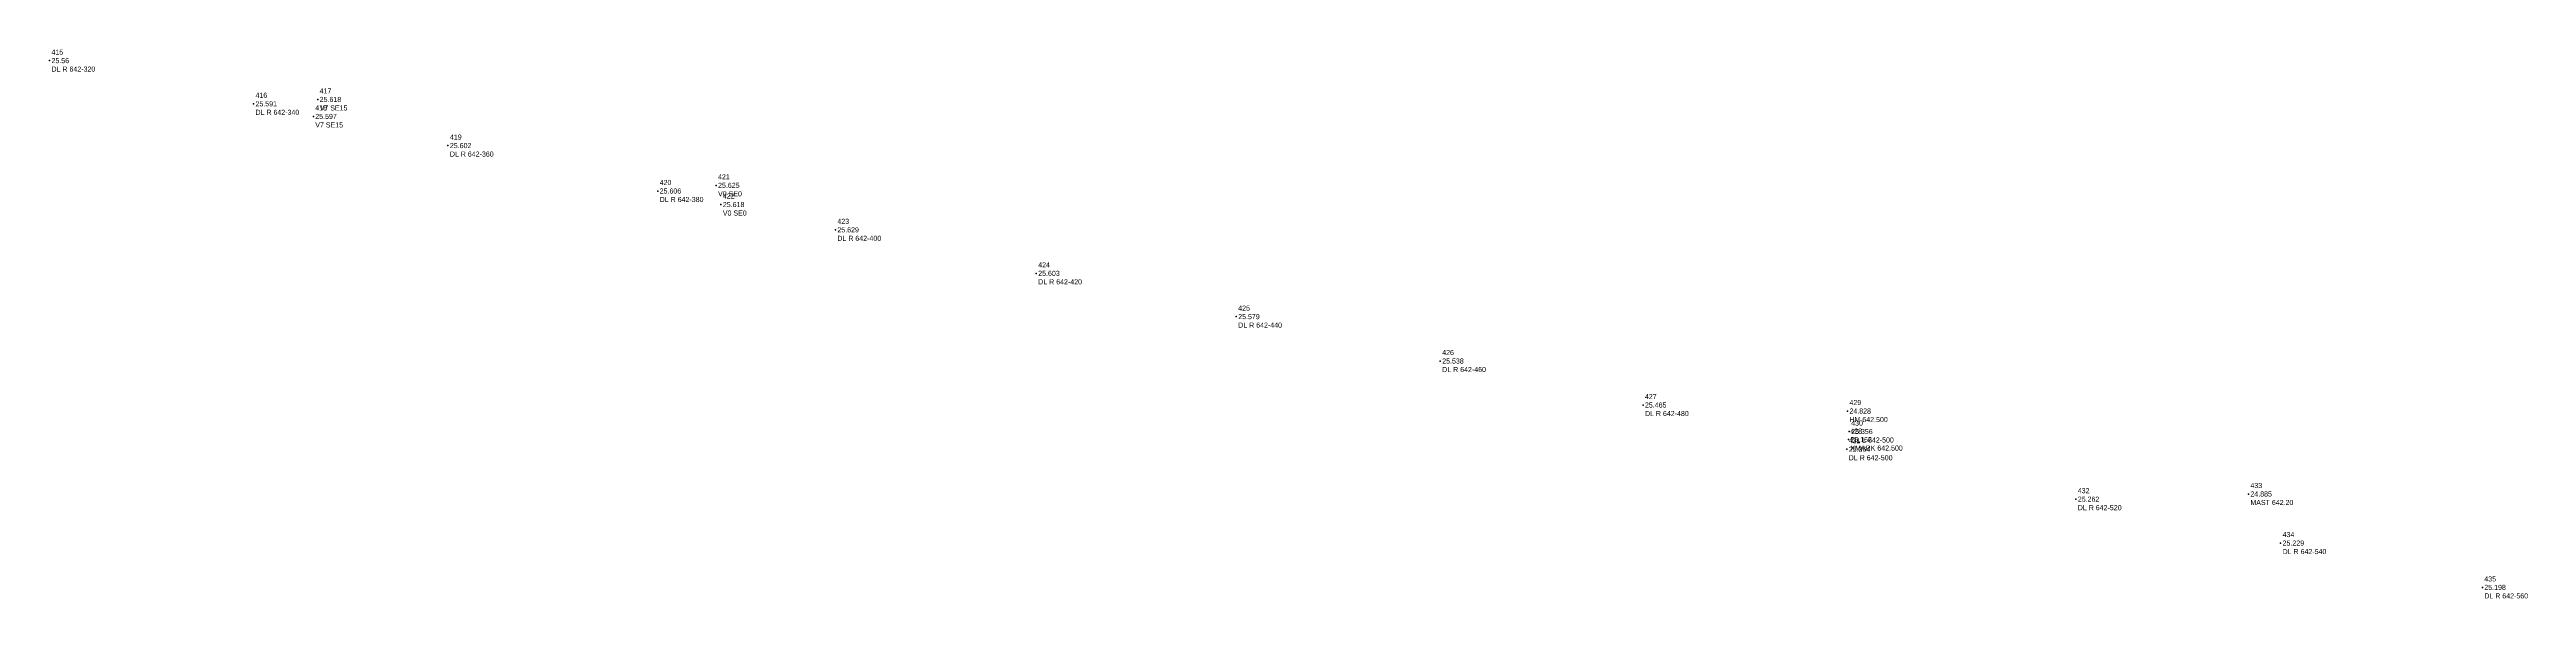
# Model space of a CAD drawing. Header units: metres. Extents: x 169978 to 830021, y 964681 to 1014880.
# Drawn here: x 175936 to 176179.1, y 975941.4 to 975995.3 of the extents above; entities that cross this region are included whole.
import ezdxf

# ---------------------------------------------------------------- set-up
doc = ezdxf.new("R2010")
doc.units = ezdxf.units.M

msp = doc.modelspace()

# ---------------------------------------------------------------- linework, layer by layer
at = {"layer": 'MEJ TO TN CH635-600 TOCH647-200_Survey'}
for p in [(175935.97, 975994.2, 25.56), (175955.99, 975989.96, 25.59), (175962.29, 975990.39, 25.62), (175961.86, 975988.72, 25.6), (175975.07, 975985.86, 25.6), (175995.66, 975981.4, 25.61), (176001.39, 975981.96, 25.62), (176001.86, 975980.07, 25.62), (176013.1, 975977.59, 25.63), (176032.81, 975973.32, 25.6), (176052.44, 975969.07, 25.58), (176072.46, 975964.71, 25.54), (176092.36, 975960.39, 25.47), (176112.43, 975959.8, 24.83), (176112.6, 975957.79, 25.36), (176112.36, 975956.05, 25.36), (176112.52, 975957, 25.16), (176134.84, 975951.15, 25.26), (176151.78, 975951.66, 24.89), (176154.94, 975946.84, 25.23), (176174.74, 975942.49, 25.2)]:
    msp.add_point(p, dxfattribs=at)

# ---------------------------------------------------------------- texts
at = {"layer": 'MEJ TO TN CH635-600 TOCH647-200_Survey', "char_height": 0.5, "attachment_point": 4}
for s, insert, width in [(' 415\\P 25.56\\P DL R 642-320', (175935.97, 975994.2, 25.56), 6.5), (' 416\\P 25.591\\P DL R 642-340', (175955.99, 975989.96, 25.59), 6.5), (' 418\\P 25.597\\P V7 SE15', (175961.86, 975988.72, 25.6), 4), (' 417\\P 25.618\\P V7 SE15', (175962.29, 975990.39, 25.62), 4), (' 419\\P 25.602\\P DL R 642-360', (175975.07, 975985.86, 25.6), 6.5), (' 420\\P 25.606\\P DL R 642-380', (175995.66, 975981.4, 25.61), 6.5), (' 421\\P 25.625\\P V0 SE0', (176001.39, 975981.96, 25.62), 3.5), (' 422\\P 25.618\\P V0 SE0', (176001.86, 975980.07, 25.62), 3.5), (' 423\\P 25.629\\P DL R 642-400', (176013.1, 975977.59, 25.63), 6.5), (' 424\\P 25.603\\P DL R 642-420', (176032.81, 975973.32, 25.6), 6.5), (' 425\\P 25.579\\P DL R 642-440', (176052.44, 975969.07, 25.58), 6.5), (' 426\\P 25.538\\P DL R 642-460', (176072.46, 975964.71, 25.54), 6.5), (' 427\\P 25.465\\P DL R 642-480', (176092.36, 975960.39, 25.47), 6.5), (' 429\\P 24.828\\P HM 642.500', (176112.43, 975959.8, 24.83), 5.5), (' 428\\P 25.162\\P XMARK 642.500', (176112.52, 975957, 25.16), 7), (' 430\\P 25.356\\P DL L 642-500', (176112.6, 975957.79, 25.36), 6.5), (' 431\\P 25.364\\P DL R 642-500', (176112.36, 975956.05, 25.36), 6.5), (' 432\\P 25.262\\P DL R 642-520', (176134.84, 975951.15, 25.26), 6.5), (' 433\\P 24.885\\P MAST 642.20', (176151.78, 975951.66, 24.89), 6), (' 434\\P 25.229\\P DL R 642-540', (176154.94, 975946.84, 25.23), 6.5), (' 435\\P 25.198\\P DL R 642-560', (176174.74, 975942.49, 25.2), 6.5)]:
    msp.add_mtext(s, dxfattribs=dict(at, insert=insert, width=width))

doc.saveas('drawing.dxf')
